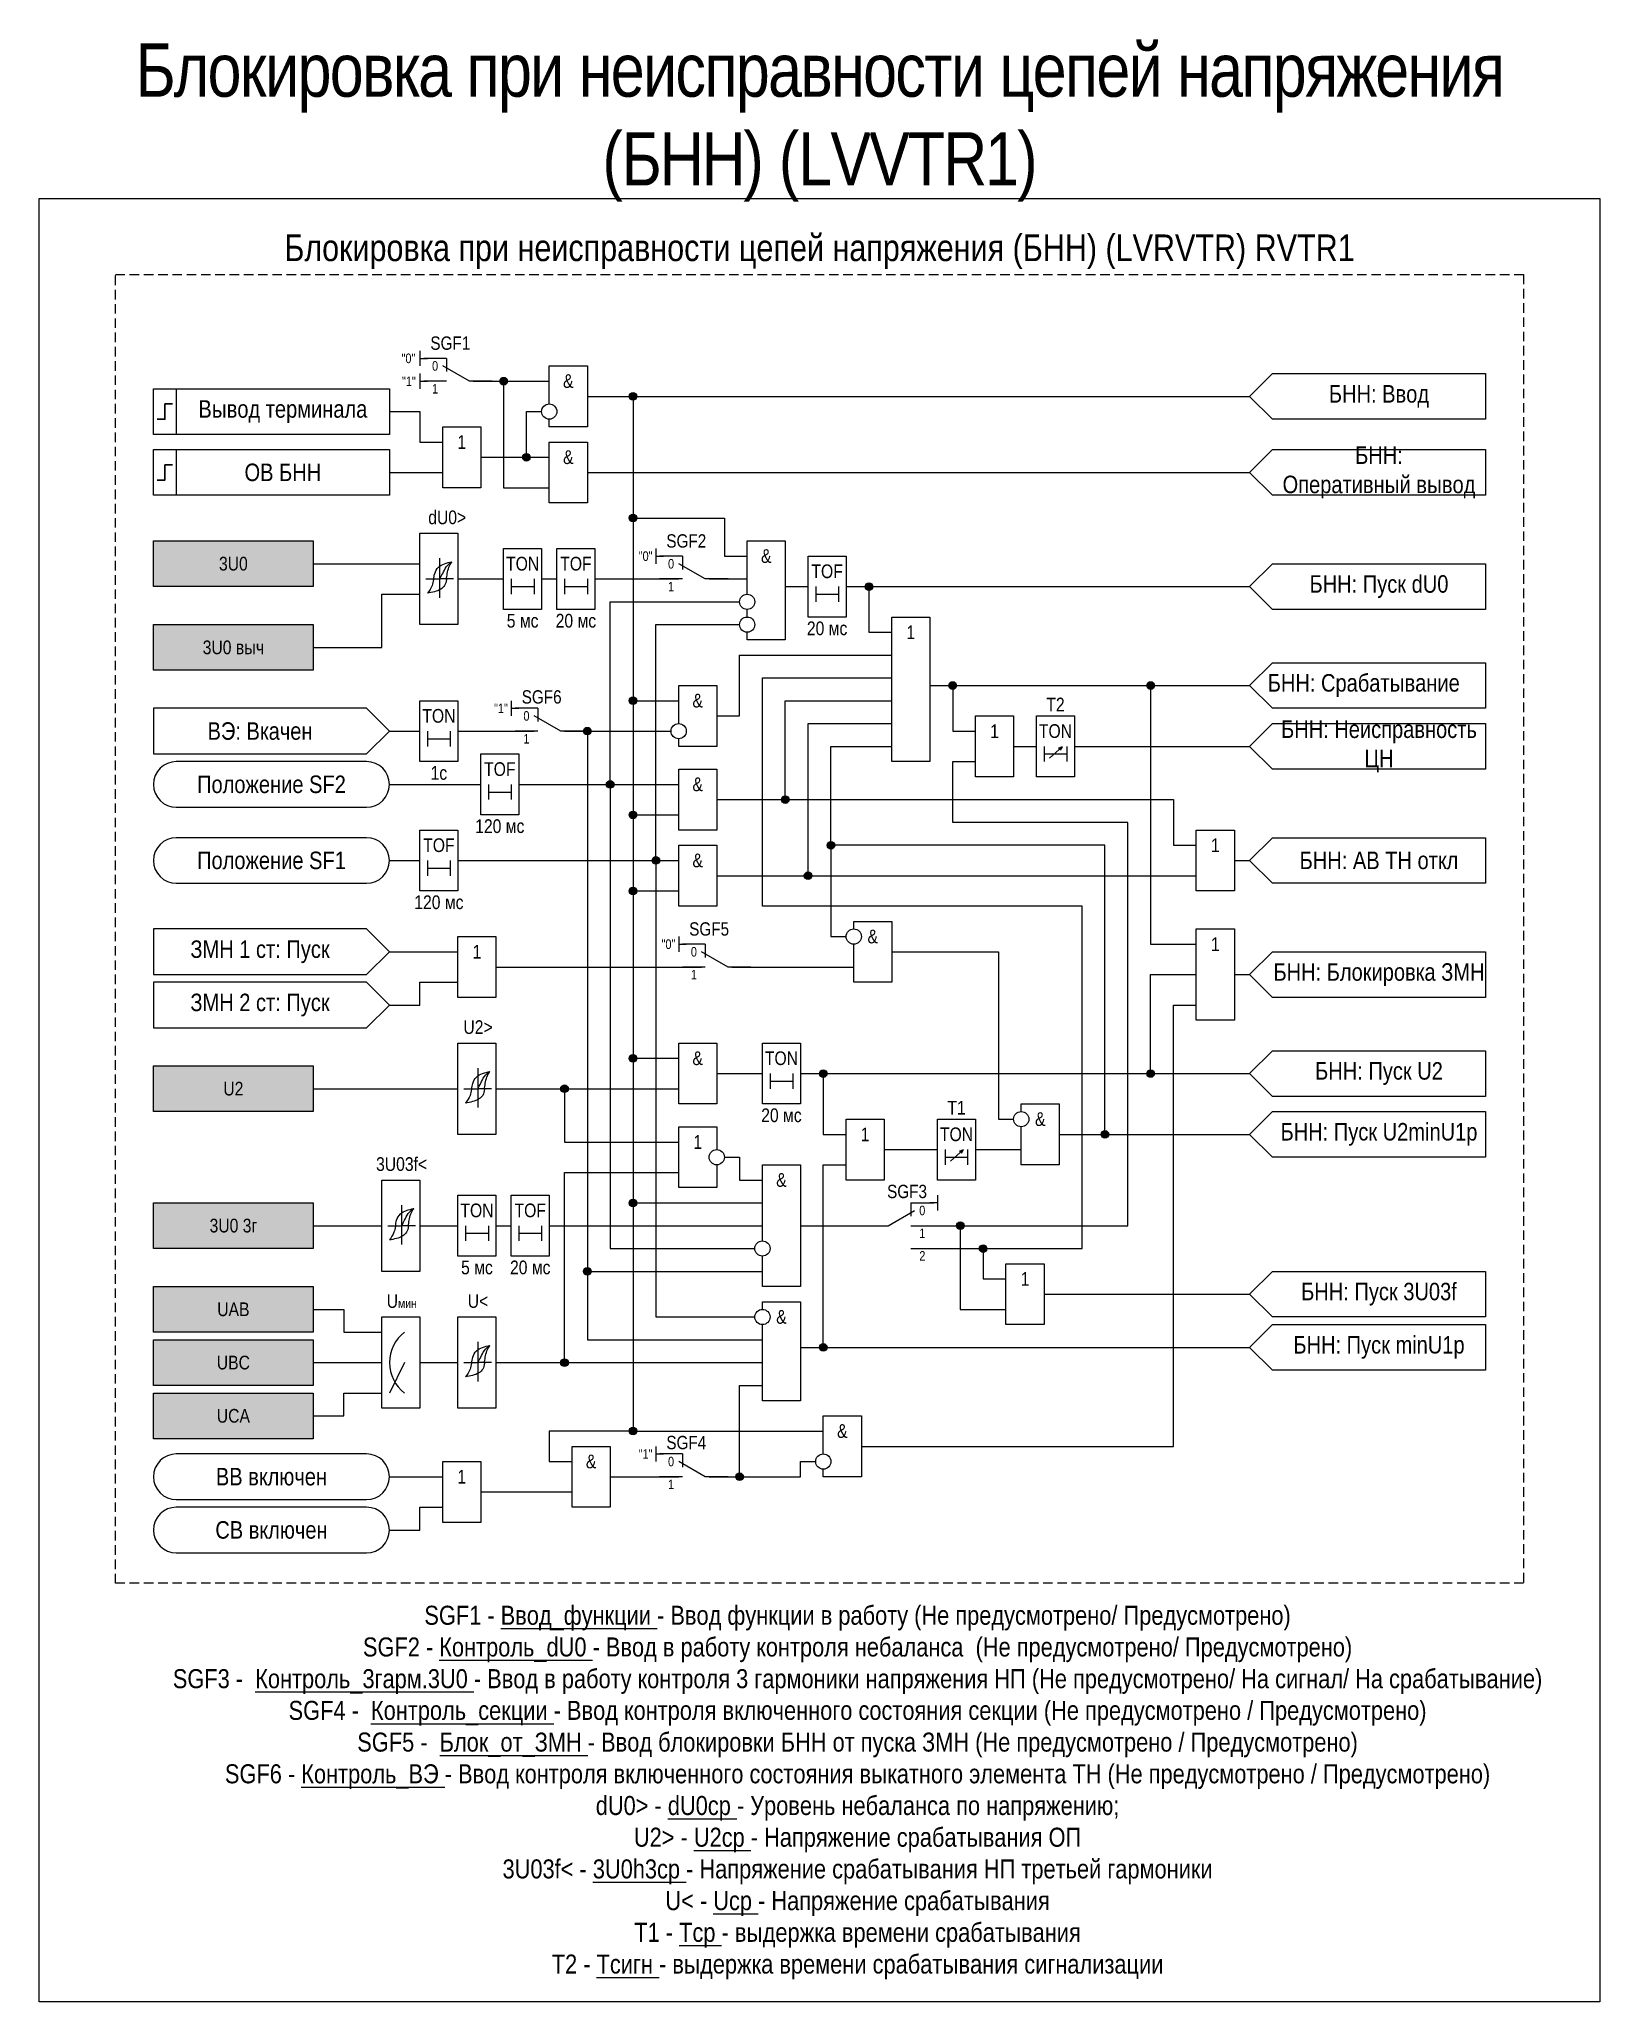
# Model space of a CAD drawing. Header units: millimetres. Extents: x -854 to 205, y -5 to 259.
# Drawn here: x 0 to 205, y -5 to 252.9 of the extents above; entities that cross this region are included whole.
import ezdxf
from ezdxf.enums import TextEntityAlignment as Align

# ---------------------------------------------------------------- set-up
doc = ezdxf.new("R2010")
doc.units = ezdxf.units.MM
doc.linetypes.add('штриховая2', pattern=[0.375, 0.25, -0.125])
doc.layers.add('Основная', color=7, linetype='Continuous')
doc.styles.add('1.8_Gost_RD', font='ARIALN.TTF', dxfattribs={"height": 1.8})
doc.styles.add('2.5_Gost_RD', font='ARIALN.TTF', dxfattribs={"height": 2.5})
doc.styles.add('3.5_Gost_RD', font='ARIALN.TTF', dxfattribs={"height": 3.5})
doc.styles.add('Вывод', font='ARIALN.TTF', dxfattribs={"height": 2.5})
doc.styles.add('Компонент', font='ARIALN.TTF', dxfattribs={"height": 3.5})

msp = doc.modelspace()

# ---------------------------------------------------------------- texts
at = {"color": 30, "ltscale": 100, "attachment_point": 5, "style": '3.5_Gost_RD'}
for s, insert, char_height, width in [('{\\H0.7x;\\T0.95;\\C3;Блокировка при неисправности цепей напряжения\\P(БНН) (LVVTR1)}', (102.5, 242), 10, 205), ('\\pt108.5;Блокировка при неисправности цепей напряжения (БНН) (LVRVTR) {\\C6;RVTR1}', (102.5, 225), 3.5, 185), ('SGF1 - {\\LВвод_функции} - Ввод функции в работу (Не предусмотрено/ Предусмотрено)\\PSGF2 - {\\LКонтроль_dU0} - Ввод в работу контроля небаланса ^I(Не предусмотрено/ Предусмотрено)\\PSGF3 - ^I{\\LКонтроль_3гарм.3U0} - Ввод в работу контроля 3 гармоники напряжения НП (Не предусмотрено/ На сигнал/ На срабатывание)\\PSGF4 - ^I{\\LКонтроль_секции} - Ввод контроля включенного состояния секции (Не\\~предусмотрено / Предусмотрено)\\PSGF5 - ^I{\\LБлок_от_ЗМН} - Ввод блокировки БНН от пуска ЗМН (Не\\~предусмотрено / Предусмотрено)\\PSGF6 - {\\LКонтроль_ВЭ} - Ввод контроля включенного состояния выкатного элемента ТН (Не\\~предусмотрено / Предусмотрено)\\PdU0> - {\\LdU0ср} - Уровень небаланса по напряжению;\\PU2> - {\\LU2ср} - Напряжение срабатывания ОП\\P3U03f< - {\\L3U0h3ср} - Напряжение срабатывания НП третьей гармоники\\PU< - {\\LUср} - Напряжение срабатывания\\PТ1 - {\\LTср} - выдержка времени срабатывания\\PТ2 - {\\LTсигн} - выдержка времени срабатывания сигнализации ', (107.5, 22.5), 2.5, 195)]:
    msp.add_mtext(s, dxfattribs=dict(at, insert=insert, char_height=char_height, width=width))
at = {"ltscale": 100}
for s, width, insert, char_height, attachment_point, style in [('"1"', 2, (47.65, 208.61), 1.25, 1, '3.5_Gost_RD'), ('\\pi3.09898;dU0>', 11, (48, 191), 1.8, 1, '1.8_Gost_RD'), ('2', 2, (116.41, 93.66), 1.25, 3, '3.5_Gost_RD')]:
    msp.add_mtext_dynamic_manual_height_columns(s, width=width, gutter_width=17.5, heights=[0], dxfattribs=dict(at, insert=insert, char_height=char_height, attachment_point=attachment_point, style=style))
at = {"ltscale": 100, "char_height": 1.8, "attachment_point": 5}
for s, insert, width, style in [('3U0', (25.5, 184), 21, '1.8_Gost_RD'), ('TON', (63.5, 184), 5, '2.5_Gost_RD'), ('TOF', (70.5, 184), 5, '2.5_Gost_RD'), ('TOF', (103.5, 183), 5, '2.5_Gost_RD'), ('5 мс', (63.5, 176.5), 7, '2.5_Gost_RD'), ('20 мс', (70.5, 176.5), 7, '2.5_Gost_RD'), ('20 мс', (103.5, 175.5), 7, '2.5_Gost_RD'), ('3U0 выч', (25.5, 173), 21, '1.8_Gost_RD'), ('T2', (133.5, 165.5), 5, '2.5_Gost_RD'), ('TON', (52.5, 164), 5, '2.5_Gost_RD'), ('TON', (133.5, 162), 5, '2.5_Gost_RD'), ('1с', (52.5, 156.5), 7, '2.5_Gost_RD'), ('TOF', (60.5, 157), 5, '2.5_Gost_RD'), ('120 мс', (60.5, 149.5), 7, '2.5_Gost_RD'), ('TOF', (52.5, 147), 5, '2.5_Gost_RD'), ('120 мс', (52.5, 139.5), 7, '2.5_Gost_RD'), ('TON', (97.5, 119), 5, '2.5_Gost_RD'), ('U2', (25.5, 115), 21, '1.8_Gost_RD'), ('20 мс', (97.5, 111.5), 7, '2.5_Gost_RD'), ('T1', (120.5, 112.5), 5, '2.5_Gost_RD'), ('TON', (120.5, 109), 5, '2.5_Gost_RD'), ('TON', (57.5, 99), 5, '2.5_Gost_RD'), ('TOF', (64.5, 99), 5, '2.5_Gost_RD'), ('3U0 3г', (25.5, 97), 21, '1.8_Gost_RD'), ('5 мс', (57.5, 91.5), 7, '2.5_Gost_RD'), ('20 мс', (64.5, 91.5), 7, '2.5_Gost_RD'), ('1', (129.5, 90), 5, '2.5_Gost_RD'), ('UAB', (25.5, 86), 21, '1.8_Gost_RD'), ('UBC', (25.5, 79), 21, '1.8_Gost_RD'), ('UCA', (25.5, 72), 21, '1.8_Gost_RD')]:
    msp.add_mtext(s, dxfattribs=dict(at, insert=insert, width=width, style=style))
at = {"layer": 'Основная', "ltscale": 100, "attachment_point": 5, "style": '2.5_Gost_RD'}
for s, insert, char_height, width in [('&', (69.5, 208), 1.8, 5), ('БНН: Ввод', (176, 206), 2.3, 28), ('Вывод терминала', (32, 204), 2.3, 28), ('1', (55.5, 200), 1.8, 5), ('&', (69.5, 198), 1.8, 5), ('ОВ БНН', (32, 196), 2.3, 28), ('&', (95.5, 185), 1.8, 5), ('БНН: Пуск dU0', (176, 181), 2.3, 28), ('1', (114.5, 175), 1.8, 5), ('БНН: Срабатывание', (174, 168), 2.3, 32), ('&', (86.5, 166), 1.8, 5), ('ВЭ: Вкачен', (29, 162), 2.3, 28), ('1', (125.5, 162), 1.8, 5), ('БНН: Неисправность ЦН', (176, 160), 2.3, 28), ('Положение SF2', (30.5, 155), 2.3, 31), ('&', (86.5, 155), 1.8, 5), ('1', (154.5, 147), 1.8, 5), ('Положение SF1', (30.5, 145), 2.3, 31), ('&', (86.5, 145), 1.8, 5), ('БНН: АВ ТН откл', (176, 145), 2.3, 28), ('ЗМН 1 ст: Пуск', (29, 133), 2.3, 28), ('&', (109.5, 135), 1.8, 5), ('1', (154.5, 134), 1.8, 5), ('1', (57.5, 133), 1.8, 5), ('БНН: Блокировка ЗМН', (176, 130), 2.3, 28), ('ЗМН 2 ст: Пуск', (29, 126), 2.3, 28), ('&', (86.5, 119), 1.8, 5), ('БНН: Пуск U2', (176, 117), 2.3, 28), ('&', (131.5, 111), 1.8, 5), ('1', (86.5, 108), 1.8, 5), ('1', (108.5, 109), 1.8, 5), ('БНН: Пуск U2minU1p', (176, 109), 2.3, 28), ('&', (97.5, 103), 1.8, 5), ('БНН: Пуск 3U03f', (176, 88), 2.3, 28), ('&', (97.5, 85), 1.8, 5), ('БНН: Пуск minU1p', (176, 81), 2.3, 28), ('&', (105.5, 70), 1.8, 5), ('ВВ включен', (30.5, 64), 2.3, 31), ('1', (55.5, 64), 1.8, 5), ('&', (72.5, 66), 1.8, 5), ('СВ включен', (30.5, 57), 2.3, 31)]:
    msp.add_mtext(s, dxfattribs=dict(at, insert=insert, char_height=char_height, width=width))
at = {"layer": 'Основная', "color": 0, "ltscale": 100, "insert": (176, 196), "char_height": 2.3, "width": 28, "attachment_point": 5, "style": '2.5_Gost_RD'}
msp.add_mtext('{\\C256;БНН: ^JОперативный вывод}', dxfattribs=at)
at = {"layer": 'Основная', "ltscale": 100, "char_height": 1.8, "attachment_point": 1, "style": '1.8_Gost_RD'}
for s, insert in [('\\pi3.7178;U2>', (52, 124)), ('\\pi2.24625;3U03f<', (42, 106)), ('\\pi3.64454;U{\\H0.66667x;мин}', (42, 88)), ('\\pi4.2912;U<', (52, 88))]:
    msp.add_mtext_dynamic_manual_height_columns(s, width=11, gutter_width=17.5, heights=[0], dxfattribs=dict(at, insert=insert))

# ---------------------------------------------------------------- blocks, each defined once
blk = doc.blocks.new('*U79')
at = {"layer": 'Основная', "ltscale": 0.35}
blk.add_line((6, 6), (6, 2.5), dxfattribs=at)
at = {"layer": 'Основная', "color": 0}
blk.add_line((0, 0), (7, 4), dxfattribs=at)
blk = doc.blocks.new('*U91')
at = {"layer": 'Основная', "color": 0}
for p, q in [((-3, 6), (-9, 6)), ((-3, 0), (-9, 0)), ((9, 0), (3, 0))]:
    blk.add_line(p, q, dxfattribs=at)
at = {"layer": 'Основная', "ltscale": 0.25, "xscale": -1}
blk.add_blockref('*U79', (3, 0), dxfattribs=at)
at = {"layer": 'Основная'}
for tag, height, style, p in [('ОУ', 3.5, 'Компонент', (-2, 10)), ('В1', 2.5, 'Вывод', (-12.69, 6)), ('В2', 2.5, 'Вывод', (-6, 4)), ('В3', 2.5, 'Вывод', (-6, -2))]:
    blk.add_attdef(tag, text='', height=height, dxfattribs=dict(at, style=style)).set_placement(p, align=Align.MIDDLE_CENTER)
blk = doc.blocks.new('Точка')
at = {"ltscale": 100}
h = blk.add_hatch(color=256, dxfattribs=at)
h.dxf.hatch_style = 1
edge = h.paths.add_edge_path()
edge.add_arc((0, 0), 0.5, 0, 360)
blk.add_circle((0, 0), 0.5, dxfattribs=at)
blk = doc.blocks.new('*U107')
at = {"layer": 'Основная', "color": 0}
for p, q in [((-3, 6), (-9, 6)), ((-3, 0), (-9, 0)), ((9, 0), (3, 0))]:
    blk.add_line(p, q, dxfattribs=at)
at = {"layer": 'Основная', "ltscale": 0.25, "xscale": -1}
blk.add_blockref('*U79', (3, 0), dxfattribs=at)
at = {"layer": 'Основная'}
for tag, height, style, p in [('ОУ', 3.5, 'Компонент', (-2, 10)), ('В1', 2.5, 'Вывод', (-13, 6)), ('В2', 2.5, 'Вывод', (-6, 4)), ('В3', 2.5, 'Вывод', (-6, -2))]:
    blk.add_attdef(tag, text='', height=height, dxfattribs=dict(at, style=style)).set_placement(p, align=Align.MIDDLE_CENTER)
blk = doc.blocks.new('*U120')
at = {"layer": 'Основная', "color": 0}
for p, q in [((-3, 6), (-9, 6)), ((-3, 0), (-9, 0)), ((9, 0), (3, 0))]:
    blk.add_line(p, q, dxfattribs=at)
at = {"layer": 'Основная', "ltscale": 0.25, "xscale": -1}
blk.add_blockref('*U79', (3, 0), dxfattribs=at)
at = {"layer": 'Основная'}
for tag, height, style, p in [('ОУ', 3.5, 'Компонент', (-2, 9)), ('В1', 2.5, 'Вывод', (-12.69, 6)), ('В2', 2.5, 'Вывод', (-6, 4)), ('В3', 2.5, 'Вывод', (-6, -2))]:
    blk.add_attdef(tag, text='', height=height, dxfattribs=dict(at, style=style)).set_placement(p, align=Align.MIDDLE_CENTER)
blk = doc.blocks.new('*U124')
at = {"layer": 'Основная', "color": 0}
for p, q in [((-3, 6), (-9, 6)), ((-3, 0), (-9, 0)), ((9, 0), (3, 0))]:
    blk.add_line(p, q, dxfattribs=at)
at = {"layer": 'Основная', "ltscale": 0.25, "xscale": -1}
blk.add_blockref('*U79', (3, 0), dxfattribs=at)
at = {"layer": 'Основная'}
for tag, height, style, p in [('ОУ', 3.5, 'Компонент', (-2, 9)), ('В1', 2.5, 'Вывод', (-12.69, 6)), ('В2', 2.5, 'Вывод', (-6, 4)), ('В3', 2.5, 'Вывод', (-6, -2))]:
    blk.add_attdef(tag, text='', height=height, dxfattribs=dict(at, style=style)).set_placement(p, align=Align.MIDDLE_CENTER)
blk = doc.blocks.new('*U125')
at = {"layer": 'Основная', "color": 0}
for p, q in [((-3, 6), (-9, 6)), ((-3, 0), (-9, 0)), ((9, 0), (3, 0))]:
    blk.add_line(p, q, dxfattribs=at)
at = {"layer": 'Основная', "ltscale": 0.25, "xscale": -1}
blk.add_blockref('*U79', (3, 0), dxfattribs=at)
at = {"layer": 'Основная'}
for tag, height, style, p in [('ОУ', 3.5, 'Компонент', (-2, 9)), ('В1', 2.5, 'Вывод', (-13, 6)), ('В2', 2.5, 'Вывод', (-6, 4)), ('В3', 2.5, 'Вывод', (-6, -2))]:
    blk.add_attdef(tag, text='', height=height, dxfattribs=dict(at, style=style)).set_placement(p, align=Align.MIDDLE_CENTER)

# ---------------------------------------------------------------- hatches: boundary and pattern name
at = {"ltscale": 100, "true_color": 0x6bffb3}
h = msp.add_hatch(color=111, dxfattribs=at)
h.dxf.hatch_style = 1
h.paths.add_polyline_path([(15, 187), (36, 187), (36, 181), (15, 181)])
h = msp.add_hatch(color=111, dxfattribs=at)
h.dxf.hatch_style = 1
h.paths.add_polyline_path([(15, 176), (36, 176), (36, 170), (15, 170)])
h = msp.add_hatch(color=111, dxfattribs=at)
h.dxf.hatch_style = 1
h.paths.add_polyline_path([(15, 118), (36, 118), (36, 112), (15, 112)])
h = msp.add_hatch(color=111, dxfattribs=at)
h.dxf.hatch_style = 1
h.paths.add_polyline_path([(15, 100), (36, 100), (36, 94), (15, 94)])
h = msp.add_hatch(color=111, dxfattribs=at)
h.dxf.hatch_style = 1
h.paths.add_polyline_path([(15, 89), (36, 89), (36, 83), (15, 83)])
h = msp.add_hatch(color=111, dxfattribs=at)
h.dxf.hatch_style = 1
h.paths.add_polyline_path([(15, 82), (36, 82), (36, 76), (15, 76)])
h = msp.add_hatch(color=111, dxfattribs=at)
h.dxf.hatch_style = 1
h.paths.add_polyline_path([(15, 75), (36, 75), (36, 69), (15, 69)])

# ---------------------------------------------------------------- linework, layer by layer
at = {"ltscale": 100}
for p, q in [((50, 212), (50, 210)), ((50, 211), (51, 211)), ((50, 209), (50, 207)), ((50, 208), (51, 208)), ((81, 186), (81, 184)), ((81, 185), (82, 185)), ((50.79, 182), (52.6, 182)), ((54.42, 182), (52.6, 182)), ((62, 166), (62, 164)), ((62, 165), (63, 165)), ((132.7, 158.46), (134.37, 159.95)), ((134.37, 159.95), (133.85, 159.73)), ((134.37, 159.95), (134.11, 159.48)), ((84, 135), (84, 133)), ((84, 134), (85, 134)), ((119.7, 105.46), (121.37, 106.95)), ((121.37, 106.95), (120.85, 106.73)), ((121.37, 106.95), (121.11, 106.48)), ((118, 101), (118, 99)), ((118, 100), (117, 100)), ((114.5, 94), (117.5, 94)), ((81, 68), (81, 66)), ((81, 67), (82, 67))]:
    msp.add_line(p, q, dxfattribs=at)
msp.add_line((52.6, 184.72), (52.6, 179.52))
at = {"color": 3, "ltscale": 100}
msp.add_lwpolyline([(0, 232), (205, 232), (205, -5), (0, -5)], close=True, dxfattribs=at)
at = {"linetype": 'штриховая2', "ltscale": 5}
msp.add_lwpolyline([(10, 222), (195, 222), (195, 50), (10, 50)], close=True, dxfattribs=at)
at = {"ltscale": 100}
for points in [[(57, 208), (67, 208)], [(57, 208), (61, 208), (61, 194), (67, 194)], [(46, 204), (50, 204), (50, 200), (53, 200)], [(72, 206), (78, 206), (78, 70), (67, 70), (67, 66), (70, 66)], [(72, 206), (78, 206), (78, 151), (84, 151)], [(72, 206), (78, 206), (78, 166), (84, 166)], [(72, 206), (78, 206), (78, 190), (90, 190), (90, 185), (93, 185)], [(72, 206), (78, 206), (78, 141), (84, 141)], [(72, 206), (78, 206), (78, 119), (84, 119)], [(72, 206), (78, 206), (78, 100), (95, 100)], [(72, 206), (78, 206), (78, 70), (103, 70)], [(46, 196), (53, 196)], [(36, 184), (50, 184)], [(55, 182), (61, 182)], [(62, 182), (62, 180)], [(62, 181), (65, 181)], [(65, 182), (65, 180)], [(66, 182), (68, 182)], [(69, 182), (69, 180)], [(69, 181), (72, 181)], [(72, 182), (72, 180)], [(73, 182), (84, 182)], [(88, 182), (93, 182)], [(98, 181), (101, 181)], [(102, 181), (102, 179)], [(105, 181), (105, 179)], [(106, 181), (109, 181), (109, 175), (112, 175)], [(36, 173), (45, 173), (45, 180), (50, 180)], [(63, 155), (75, 155), (75, 179), (92, 179)], [(102, 180), (105, 180)], [(55, 145), (81, 145), (81, 176), (92, 176)], [(89, 164), (92, 164), (92, 172), (112, 172)], [(115, 94), (137, 94), (137, 139), (95, 139), (95, 169), (112, 169)], [(117, 168), (120, 168), (120, 162), (123, 162)], [(117, 168), (146, 168), (146, 134), (152, 134)], [(89, 153), (98, 153), (98, 166), (112, 166)], [(89, 143), (101, 143), (101, 163), (112, 163)], [(46, 162), (50, 162)], [(51, 162), (51, 160)], [(51, 161), (54, 161)], [(54, 162), (54, 160)], [(55, 162), (65, 162)], [(69, 162), (72, 162), (72, 82), (95, 82)], [(69, 162), (72, 162), (72, 91), (95, 91)], [(69, 162), (83, 162)], [(134, 109), (140, 109), (140, 147), (104, 147), (104, 160), (112, 160)], [(132, 160), (132, 158)], [(135, 160), (135, 158)], [(136, 160), (159, 160)], [(115, 97), (143, 97), (143, 150), (120, 150), (120, 158), (123, 158)], [(132, 159), (135, 159)], [(46, 155), (58, 155)], [(59, 155), (59, 153)], [(62, 155), (62, 153)], [(63, 155), (75, 155), (75, 94), (94, 94)], [(63, 155), (84, 155)], [(59, 154), (62, 154)], [(89, 153), (149, 153), (149, 147), (152, 147)], [(46, 145), (50, 145)], [(51, 145), (51, 143)], [(54, 145), (54, 143)], [(55, 145), (81, 145), (81, 85), (94, 85)], [(55, 145), (84, 145)], [(134, 109), (140, 109), (140, 147), (104, 147), (104, 135), (106, 135)], [(157, 145), (159, 145)], [(51, 144), (54, 144)], [(46, 133), (55, 133)], [(112, 133), (126, 133), (126, 111), (128, 111)], [(46, 126), (50, 126), (50, 129), (55, 129)], [(60, 131), (87, 131)], [(91, 131), (107, 131)], [(100, 117), (146, 117), (146, 130), (152, 130)], [(157, 130), (159, 130)], [(108, 68), (149, 68), (149, 126), (152, 126)], [(96, 117), (96, 115)], [(99, 117), (99, 115)], [(36, 115), (55, 115)], [(66, 115), (69, 115), (69, 108), (84, 108)], [(96, 116), (99, 116)], [(90, 106), (92, 106), (92, 103), (95, 103)], [(119, 107), (119, 105)], [(119, 106), (122, 106)], [(122, 105), (122, 107)], [(123, 107), (129, 107)], [(60, 79), (69, 79), (69, 104), (84, 104)], [(100, 81), (103, 81), (103, 105), (106, 105)], [(36, 97), (45, 97)], [(50, 97), (55, 97)], [(56, 97), (56, 95)], [(56, 96), (59, 96)], [(59, 97), (59, 95)], [(60, 97), (62, 97)], [(63, 97), (63, 95)], [(63, 96), (66, 96)], [(66, 97), (66, 95)], [(67, 97), (95, 97)], [(100, 97), (111, 97)], [(115, 97), (121, 97), (121, 86), (127, 86)], [(115, 94), (124, 94), (124, 90), (127, 90)], [(132, 88), (159, 88)], [(36, 86), (40, 86), (40, 83), (45, 83)], [(36, 79), (45, 79)], [(50, 79), (55, 79)], [(60, 79), (95, 79)], [(36, 72), (40, 72), (40, 75), (45, 75)], [(88, 64), (92, 64), (92, 76), (95, 76)], [(88, 64), (100, 64), (100, 66), (102, 66)], [(46, 64), (53, 64)], [(75, 64), (84, 64)], [(46, 57), (50, 57), (50, 60), (53, 60)]]:
    msp.add_lwpolyline(points, dxfattribs=at)
for points in [[(15, 187), (36, 187), (36, 181), (15, 181)], [(50, 188), (55, 188), (55, 176), (50, 176)], [(61, 186), (66, 186), (66, 178), (61, 178)], [(68, 186), (73, 186), (73, 178), (68, 178)], [(101, 185), (106, 185), (106, 177), (101, 177)], [(15, 176), (36, 176), (36, 170), (15, 170)], [(112, 177), (117, 177), (117, 158), (112, 158)], [(50, 166), (55, 166), (55, 158), (50, 158)], [(131, 164), (136, 164), (136, 156), (131, 156)], [(58, 159), (63, 159), (63, 151), (58, 151)], [(50, 149), (55, 149), (55, 141), (50, 141)], [(152, 136), (157, 136), (157, 124), (152, 124)], [(55, 121), (60, 121), (60, 109), (55, 109)], [(95, 121), (100, 121), (100, 113), (95, 113)], [(15, 118), (36, 118), (36, 112), (15, 112)], [(118, 111), (123, 111), (123, 103), (118, 103)], [(45, 103), (50, 103), (50, 91), (45, 91)], [(55, 101), (60, 101), (60, 93), (55, 93)], [(62, 101), (67, 101), (67, 93), (62, 93)], [(15, 100), (36, 100), (36, 94), (15, 94)], [(127, 92), (132, 92), (132, 84), (127, 84)], [(15, 89), (36, 89), (36, 83), (15, 83)], [(45, 85), (50, 85), (50, 73), (45, 73)], [(55, 85), (60, 85), (60, 73), (55, 73)], [(15, 82), (36, 82), (36, 76), (15, 76)], [(15, 75), (36, 75), (36, 69), (15, 69)]]:
    msp.add_lwpolyline(points, close=True, dxfattribs=at)
for points in [[(18, 152), (43, 152, 1), (43, 158), (18, 158, 1)], [(18, 142), (43, 142, 1), (43, 148), (18, 148, 1)], [(18, 61), (43, 61, 1), (43, 67), (18, 67, 1)], [(18, 54), (43, 54, 1), (43, 60), (18, 60, 1)]]:
    msp.add_lwpolyline(points, format="xyb", close=True, dxfattribs=at)
for centre in [(93, 179), (93, 176), (84, 162), (107, 135), (129, 111), (95, 94), (95, 85)]:
    msp.add_circle(centre, 1, dxfattribs=at)
for points in [[(51.8, 181.92), (51.95, 182.71), (52.44, 183.54), (54.2, 184.26)], [(52.6, 182), (53, 182.72), (53.47, 183.6), (54.2, 184.26)], [(53.48, 181.92), (53.6, 182.71), (53.81, 183.54), (54.2, 184.26)], [(51.8, 181.92), (51.6, 181.13), (51, 180.12)], [(53.48, 181.92), (53.25, 181.13), (52.76, 180.67), (51, 180.12)]]:
    msp.add_spline(points, degree=3)
at = {"layer": 'Основная'}
for p, q in [((57.6, 117.72), (57.6, 112.52)), ((47.6, 99.72), (47.6, 94.52)), ((57.6, 81.72), (57.6, 76.52))]:
    msp.add_line(p, q, dxfattribs=at)
at = {"layer": 'Основная', "ltscale": 100}
for p, q in [((55.79, 115), (57.6, 115)), ((59.42, 115), (57.6, 115)), ((60, 115), (84, 115)), ((45.79, 97), (47.6, 97)), ((49.42, 97), (47.6, 97)), ((55.79, 79), (57.6, 79)), ((59.42, 79), (57.6, 79))]:
    msp.add_line(p, q, dxfattribs=at)
at = {"layer": 'Основная', "color": 7, "ltscale": 100}
msp.add_line((48, 79), (46, 75), dxfattribs=at)
at = {"layer": 'Основная', "ltscale": 100}
for points in [[(67, 205), (67, 210), (72, 210), (72, 202), (67, 202), (67, 203)], [(58, 198), (64, 198), (64, 204), (66, 204)], [(72, 206), (159, 206)], [(58, 198), (67, 198)], [(58, 198), (59, 198)], [(58, 198), (59, 198), (59, 198), (59, 198)], [(72, 196), (72, 196), (72, 196), (159, 196)], [(93, 180), (93, 187), (98, 187), (98, 174), (93, 174), (93, 175)], [(159, 181), (162, 184), (190, 184), (190, 178), (162, 178), (159, 181)], [(106, 181), (159, 181)], [(93, 177), (93, 178)], [(159, 168), (162, 171), (190, 171), (190, 165), (162, 165), (159, 168)], [(84, 163), (84, 168), (89, 168), (89, 160), (84, 160), (84, 161)], [(117, 168), (159, 168)], [(46, 162), (43, 165), (15, 165), (15, 159), (43, 159), (46, 162)], [(159, 160), (162, 163), (190, 163), (190, 157), (162, 157), (159, 160)], [(128, 160), (131, 160)], [(159, 145), (162, 148), (190, 148), (190, 142), (162, 142), (159, 145)], [(89, 143), (152, 143)], [(107, 136), (107, 137), (112, 137), (112, 129), (107, 129), (107, 134)], [(46, 133), (43, 136), (15, 136), (15, 130), (43, 130), (46, 133)], [(159, 130), (162, 133), (190, 133), (190, 127), (162, 127), (159, 130)], [(46, 126), (43, 129), (15, 129), (15, 123), (43, 123), (46, 126)], [(159, 117), (162, 120), (190, 120), (190, 114), (162, 114), (159, 117)], [(89, 117), (95, 117)], [(100, 117), (159, 117)], [(103, 117), (103, 112), (103, 109), (106, 109)], [(129, 112), (129, 113), (134, 113), (134, 105), (129, 105), (129, 110)], [(159, 109), (162, 112), (190, 112), (190, 106), (162, 106), (159, 109)], [(89, 105), (89, 102), (84, 102), (84, 110), (89, 110), (89, 107)], [(134, 109), (159, 109)], [(111, 107), (118, 107)], [(95, 95), (95, 105), (100, 105), (100, 89), (95, 89), (95, 93)], [(159, 88), (162, 91), (190, 91), (190, 85), (162, 85), (159, 88)], [(95, 86), (95, 87), (100, 87), (100, 74), (95, 74), (95, 84)], [(159, 81), (162, 84), (190, 84), (190, 78), (162, 78), (159, 81)], [(100, 81), (159, 81)], [(103, 67), (103, 72), (108, 72), (108, 64), (103, 64), (103, 65)], [(58, 62), (70, 62)]]:
    msp.add_lwpolyline(points, dxfattribs=at)
for points in [[(190, 209), (190, 203), (162, 203), (159, 206), (162, 209)], [(15, 207), (18, 207), (18, 201), (15, 201)], [(15, 207), (46, 207), (46, 201), (15, 201)], [(53, 202), (58, 202), (58, 194), (53, 194)], [(15, 199), (18, 199), (18, 193), (15, 193)], [(15, 199), (46, 199), (46, 193), (15, 193)], [(67, 200), (72, 200), (72, 192), (67, 192)], [(190, 199), (190, 193), (162, 193), (159, 196), (162, 199)], [(123, 164), (128, 164), (128, 156), (123, 156)], [(84, 157), (89, 157), (89, 149), (84, 149)], [(152, 149), (157, 149), (157, 141), (152, 141)], [(84, 147), (89, 147), (89, 139), (84, 139)], [(55, 135), (60, 135), (60, 127), (55, 127)], [(84, 121), (89, 121), (89, 113), (84, 113)], [(106, 111), (111, 111), (111, 103), (106, 103)], [(70, 68), (75, 68), (75, 60), (70, 60)], [(53, 66), (58, 66), (58, 58), (53, 58)]]:
    msp.add_lwpolyline(points, close=True, dxfattribs=at)
at = {"layer": 'Основная', "lineweight": 30, "ltscale": 100}
for points in [[(17.5, 205), (16.5, 205), (16.5, 203), (15.5, 203)], [(17.5, 197), (16.5, 197), (16.5, 195), (15.5, 195)]]:
    msp.add_lwpolyline(points, dxfattribs=at)
at = {"layer": 'Основная'}
msp.add_circle((67, 204), 1, dxfattribs=at)
at = {"layer": 'Основная', "ltscale": 100}
for centre in [(89, 106), (103, 66)]:
    msp.add_circle(centre, 1, dxfattribs=at)
at = {"layer": 'Основная', "color": 7, "ltscale": 100}
msp.add_arc((51, 79), 5, 126.8699, 233.1301, dxfattribs=at)
at = {"layer": 'Основная'}
for points in [[(56.8, 114.92), (56.95, 115.71), (57.44, 116.54), (59.2, 117.26)], [(57.6, 115), (58, 115.72), (58.47, 116.6), (59.2, 117.26)], [(58.48, 114.92), (58.6, 115.71), (58.81, 116.54), (59.2, 117.26)], [(56.8, 114.92), (56.6, 114.13), (56, 113.12)], [(58.48, 114.92), (58.25, 114.13), (57.76, 113.67), (56, 113.12)], [(46.8, 96.92), (46.95, 97.71), (47.44, 98.54), (49.2, 99.26)], [(47.6, 97), (48, 97.72), (48.47, 98.6), (49.2, 99.26)], [(48.48, 96.92), (48.6, 97.71), (48.81, 98.54), (49.2, 99.26)], [(46.8, 96.92), (46.6, 96.13), (46, 95.12)], [(48.48, 96.92), (48.25, 96.13), (47.76, 95.67), (46, 95.12)], [(56.8, 78.92), (56.95, 79.71), (57.44, 80.54), (59.2, 81.26)], [(57.6, 79), (58, 79.72), (58.47, 80.6), (59.2, 81.26)], [(58.48, 78.92), (58.6, 79.71), (58.81, 80.54), (59.2, 81.26)], [(56.8, 78.92), (56.6, 78.13), (56, 77.12)], [(58.48, 78.92), (58.25, 78.13), (57.76, 77.67), (56, 77.12)]]:
    msp.add_spline(points, degree=3, dxfattribs=at)

# ---------------------------------------------------------------- block references
at = {"ltscale": 100}
for p in [(98, 153), (121, 97), (124, 94)]:
    msp.add_blockref('Точка', p, dxfattribs=at)
at = {"layer": 'Основная', "ltscale": 0.25, "xscale": 0.5, "yscale": 0.5, "zscale": 0.5}
for name, p, values in [('*U107', (55, 208), {'ОУ': 'SGF1', 'В1': '"0"', 'В2': '0', 'В3': '1'}), ('*U91', (86, 182), {'ОУ': 'SGF2', 'В1': '"0"', 'В2': '0', 'В3': '1'}), ('*U120', (67, 162), {'ОУ': 'SGF6', 'В1': '"1"', 'В2': '0', 'В3': '1'}), ('*U91', (89, 131), {'ОУ': 'SGF5', 'В1': '"0"', 'В2': '0', 'В3': '1'}), ('*U124', (86, 64), {'ОУ': 'SGF4', 'В1': '"1"', 'В2': '0', 'В3': '1'})]:
    msp.add_blockref(name, p, dxfattribs=at).add_auto_attribs(values)
at = {"layer": 'Основная', "ltscale": 100}
for p in [(61, 208), (78, 206), (64, 198), (78, 190), (109, 181), (120, 168), (146, 168), (78, 166), (72, 162), (75, 155), (78, 151), (104, 147), (81, 145), (101, 143), (78, 141), (78, 119), (103, 117), (146, 117), (69, 115), (140, 109), (78, 100), (72, 91), (103, 81), (69, 79), (78, 70), (92, 64)]:
    msp.add_blockref('Точка', p, dxfattribs=at)
at = {"layer": 'Основная', "ltscale": 0.25}
ref = msp.add_blockref('*U125', (113, 97), dxfattribs=dict(at, xscale=-0.5, yscale=0.5, zscale=0.5))
ref.add_attrib('ОУ', 'SGF3', dxfattribs={"height": 1.75, "style": 'Компонент'}).set_placement((114, 101.5), align=Align.MIDDLE_CENTER)
ref.add_attrib('В2', '0', dxfattribs={"height": 1.25, "style": 'Вывод'}).set_placement((116, 99), align=Align.MIDDLE_CENTER)
ref.add_attrib('В3', '1', dxfattribs={"height": 1.25, "style": 'Вывод'}).set_placement((116, 96), align=Align.MIDDLE_CENTER)

msp.set_redraw_order([(e.dxf.handle, doc.entitydb.next_handle()) for e in msp.query("TEXT MTEXT ATTDEF DIMENSION ARC_DIMENSION")])  # texts and dimensions are drawn at this point

doc.saveas('drawing.dxf')
